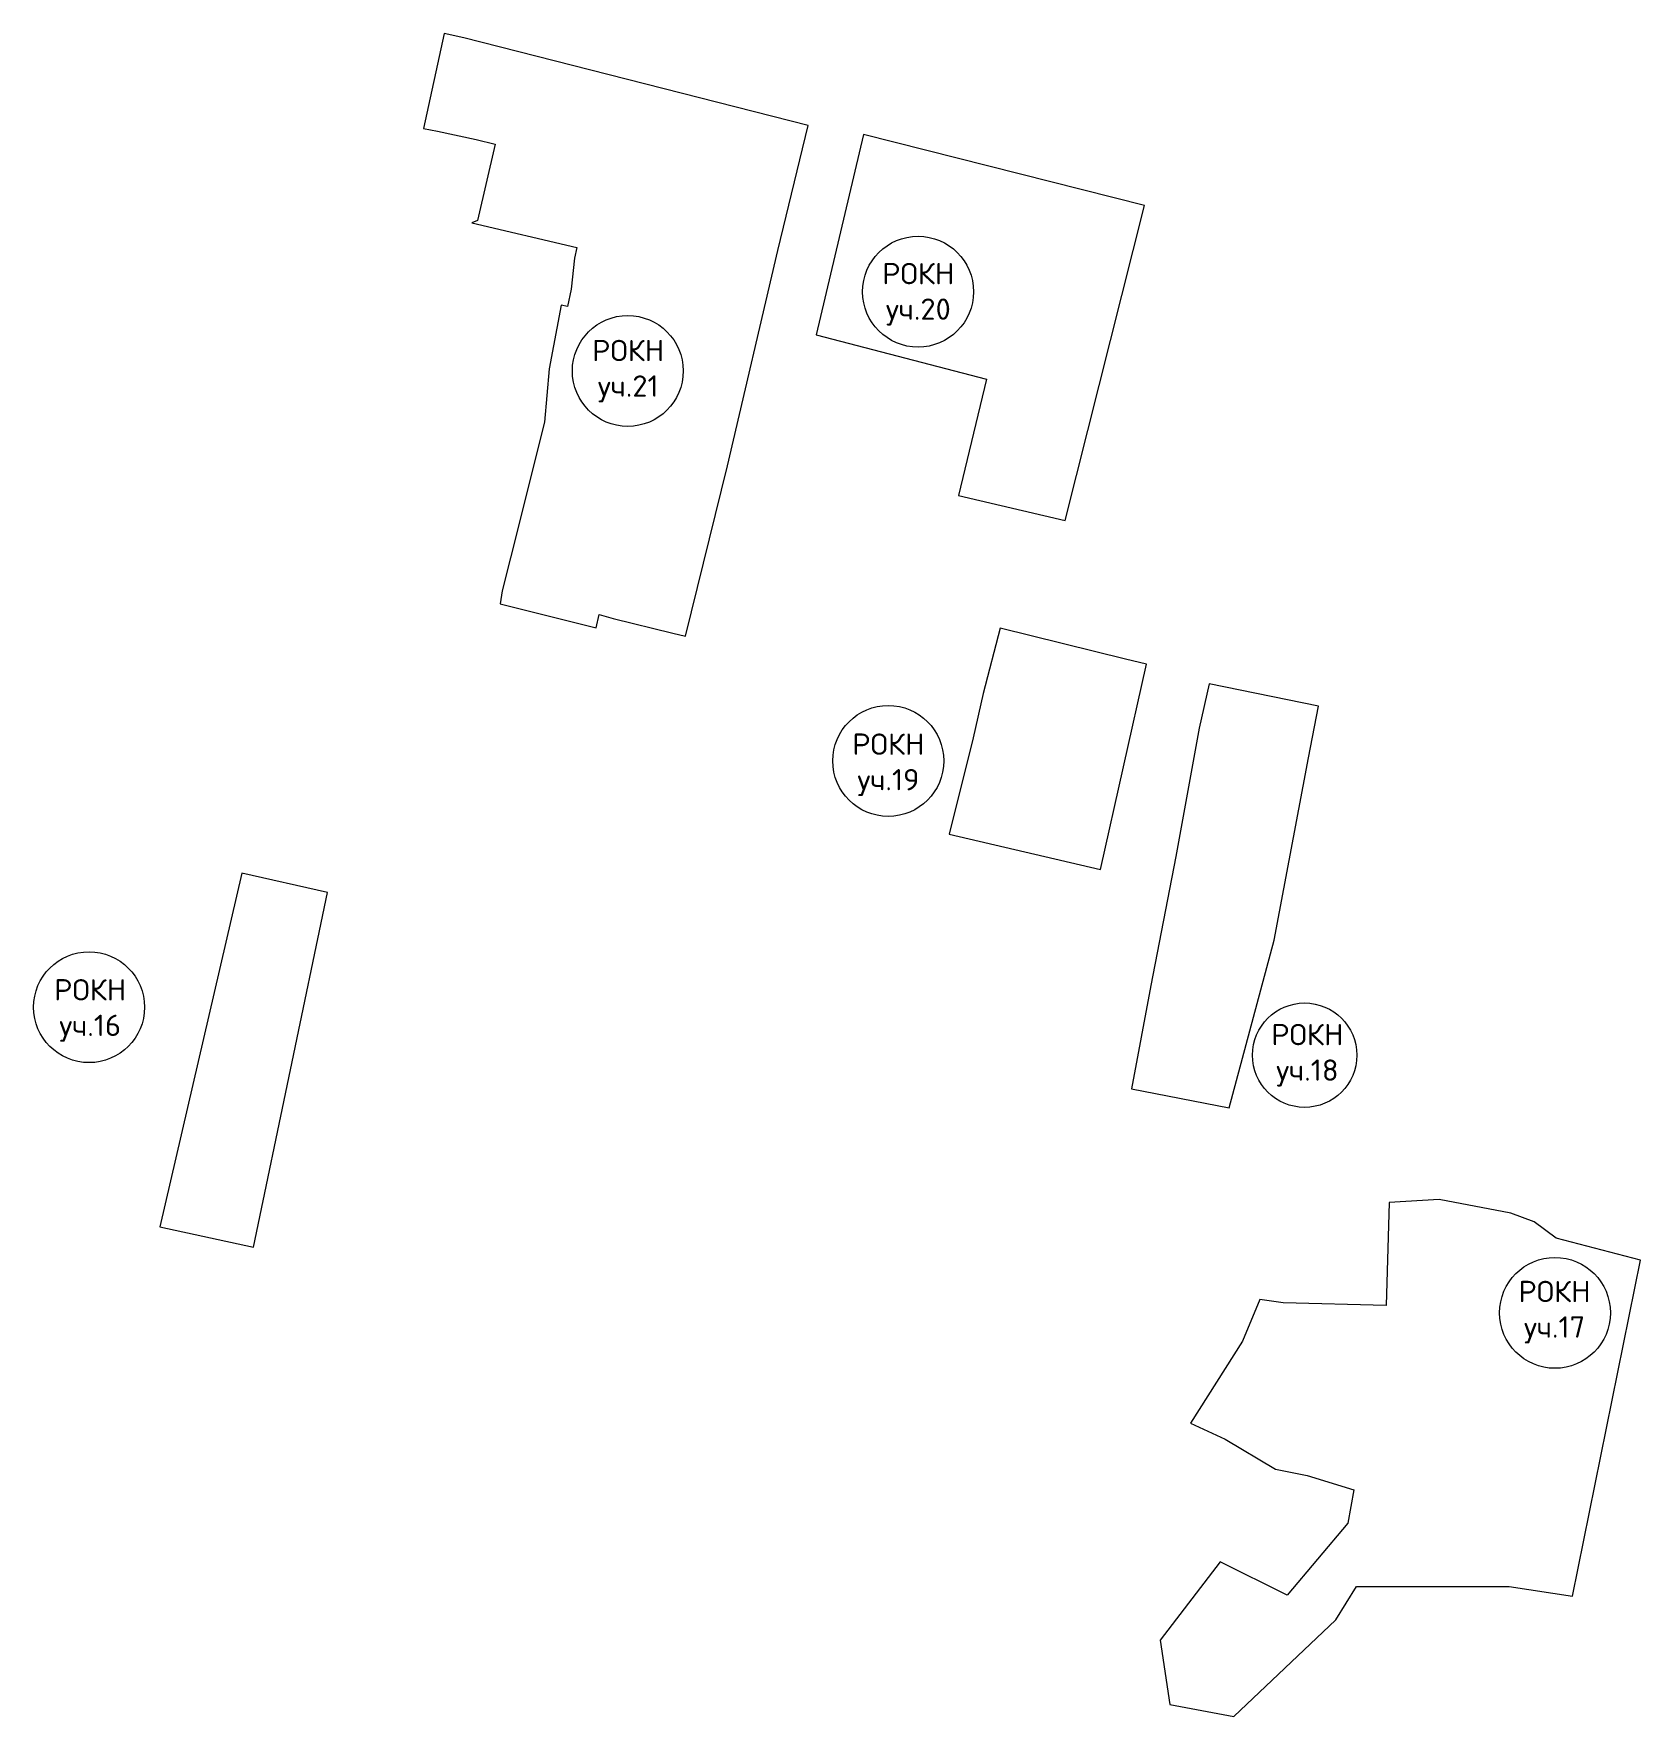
# Model space of a CAD drawing. Extents: x 1391442 to 1399821, y 354865 to 360836.
# Drawn here: x 1394304 to 1394797, y 358816 to 359332 of the extents above; entities that cross this region are included whole.
import ezdxf

# ---------------------------------------------------------------- set-up
doc = ezdxf.new("R2010")
doc.units = 0
doc.header["$MEASUREMENT"] = 0
doc.layers.add('РОКН', color=12, linetype='Continuous')
doc.styles.get("Standard").update_dxf_attribs({"font": 'simplex.shx'})

msp = doc.modelspace()

# ---------------------------------------------------------------- texts
at = {"layer": 'РОКН', "char_height": 6.533, "width": 6.5333, "attachment_point": 2}
for s, insert in [('РОКН\\Pуч.20', (1394575.4, 359262.1)), ('РОКН\\Pуч.21', (1394486.44, 359238.52)), ('РОКН\\Pуч.19', (1394566.23, 359117.81)), ('РОКН\\Pуч.16', (1394321.47, 359042.48)), ('РОКН\\Pуч.18', (1394694.7, 359028.75)), ('РОКН\\Pуч.17', (1394770.48, 358949.97))]:
    msp.add_mtext(s, dxfattribs=dict(at, insert=insert))

# ---------------------------------------------------------------- linework, layer by layer
at = {"layer": 'РОКН', "lineweight": 20}
for points in [[(1394447.15, 359157.56), (1394476.61, 359150.25), (1394477.55, 359154.28), (1394481.87, 359153.07), (1394500.1, 359148.58), (1394503.99, 359147.62), (1394516.89, 359199.92), (1394532.36, 359265.88), (1394541.61, 359304.21), (1394436.06, 359331.11), (1394429.96, 359332.42), (1394423.7, 359303.36), (1394427.92, 359302.47), (1394439.82, 359299.94), (1394445.62, 359298.57), (1394440.26, 359275.17), (1394438.44, 359274.44), (1394470.72, 359266.86), (1394469.98, 359263.62), (1394468.97, 359254.05), (1394467.87, 359248.74), (1394465.92, 359249.14), (1394462.2, 359229.67), (1394460.73, 359213.32), (1394450.34, 359171.72), (1394447.74, 359161.57), (1394447.15, 359157.56)], [(1394544.09, 359240.01), (1394596.26, 359226.46), (1394587.73, 359190.82), (1394620.47, 359183.11), (1394644.71, 359279.72), (1394558.61, 359301.5), (1394544.09, 359240.01)], [(1394631.3, 359076.11), (1394645.36, 359139.04), (1394638.89, 359140.64), (1394600.47, 359150.13), (1394595.24, 359130.12), (1394592.22, 359116.51), (1394584.85, 359086.91), (1394631.3, 359076.11)], [(1394640.73, 359008.8), (1394670.73, 359002.98), (1394684.53, 359054.39), (1394695.08, 359110.38), (1394698.06, 359126.2), (1394664.62, 359133.02), (1394661.5, 359119.4), (1394654.38, 359080.14), (1394646.68, 359040.52), (1394640.73, 359008.8)], [(1394371.58, 358960.26), (1394394.22, 359069.02), (1394367.95, 359075.01), (1394342.81, 358966.56), (1394371.58, 358960.26)], [(1394776.03, 358853.32), (1394796.78, 358956.27), (1394770.99, 358963.1), (1394764.25, 358968.05), (1394757.11, 358970.69), (1394735.06, 358974.93), (1394719.81, 358974.02), (1394718.87, 358942.46), (1394687.27, 358943.22), (1394680.15, 358944.2), (1394674.78, 358931.47), (1394658.85, 358906.29), (1394669.49, 358901.4), (1394684.87, 358892.21), (1394694.63, 358890.29), (1394708.89, 358885.89), (1394707.07, 358875.64), (1394688.44, 358853.55), (1394667.92, 358863.8), (1394649.54, 358839.8), (1394652.53, 358820.09), (1394672.09, 358816.42), (1394703.4, 358846.07), (1394709.73, 358856.22), (1394756.59, 358856.22), (1394776.03, 358853.32)]]:
    msp.add_lwpolyline(points, dxfattribs=at)
at = {"layer": 'РОКН', "lineweight": 0}
for centre, radius in [((1394575.32, 359253.29), 17), ((1394486.31, 359228.98), 17), ((1394566.18, 359109.4), 17), ((1394321.13, 359033.88), 17), ((1394693.84, 359019.17), 16), ((1394770.61, 358940.15), 17)]:
    msp.add_circle(centre, radius, dxfattribs=at)

msp.set_redraw_order([(e.dxf.handle, doc.entitydb.next_handle()) for e in msp.query("TEXT MTEXT ATTDEF DIMENSION ARC_DIMENSION")])  # texts and dimensions are drawn at this point

doc.saveas('drawing.dxf')
